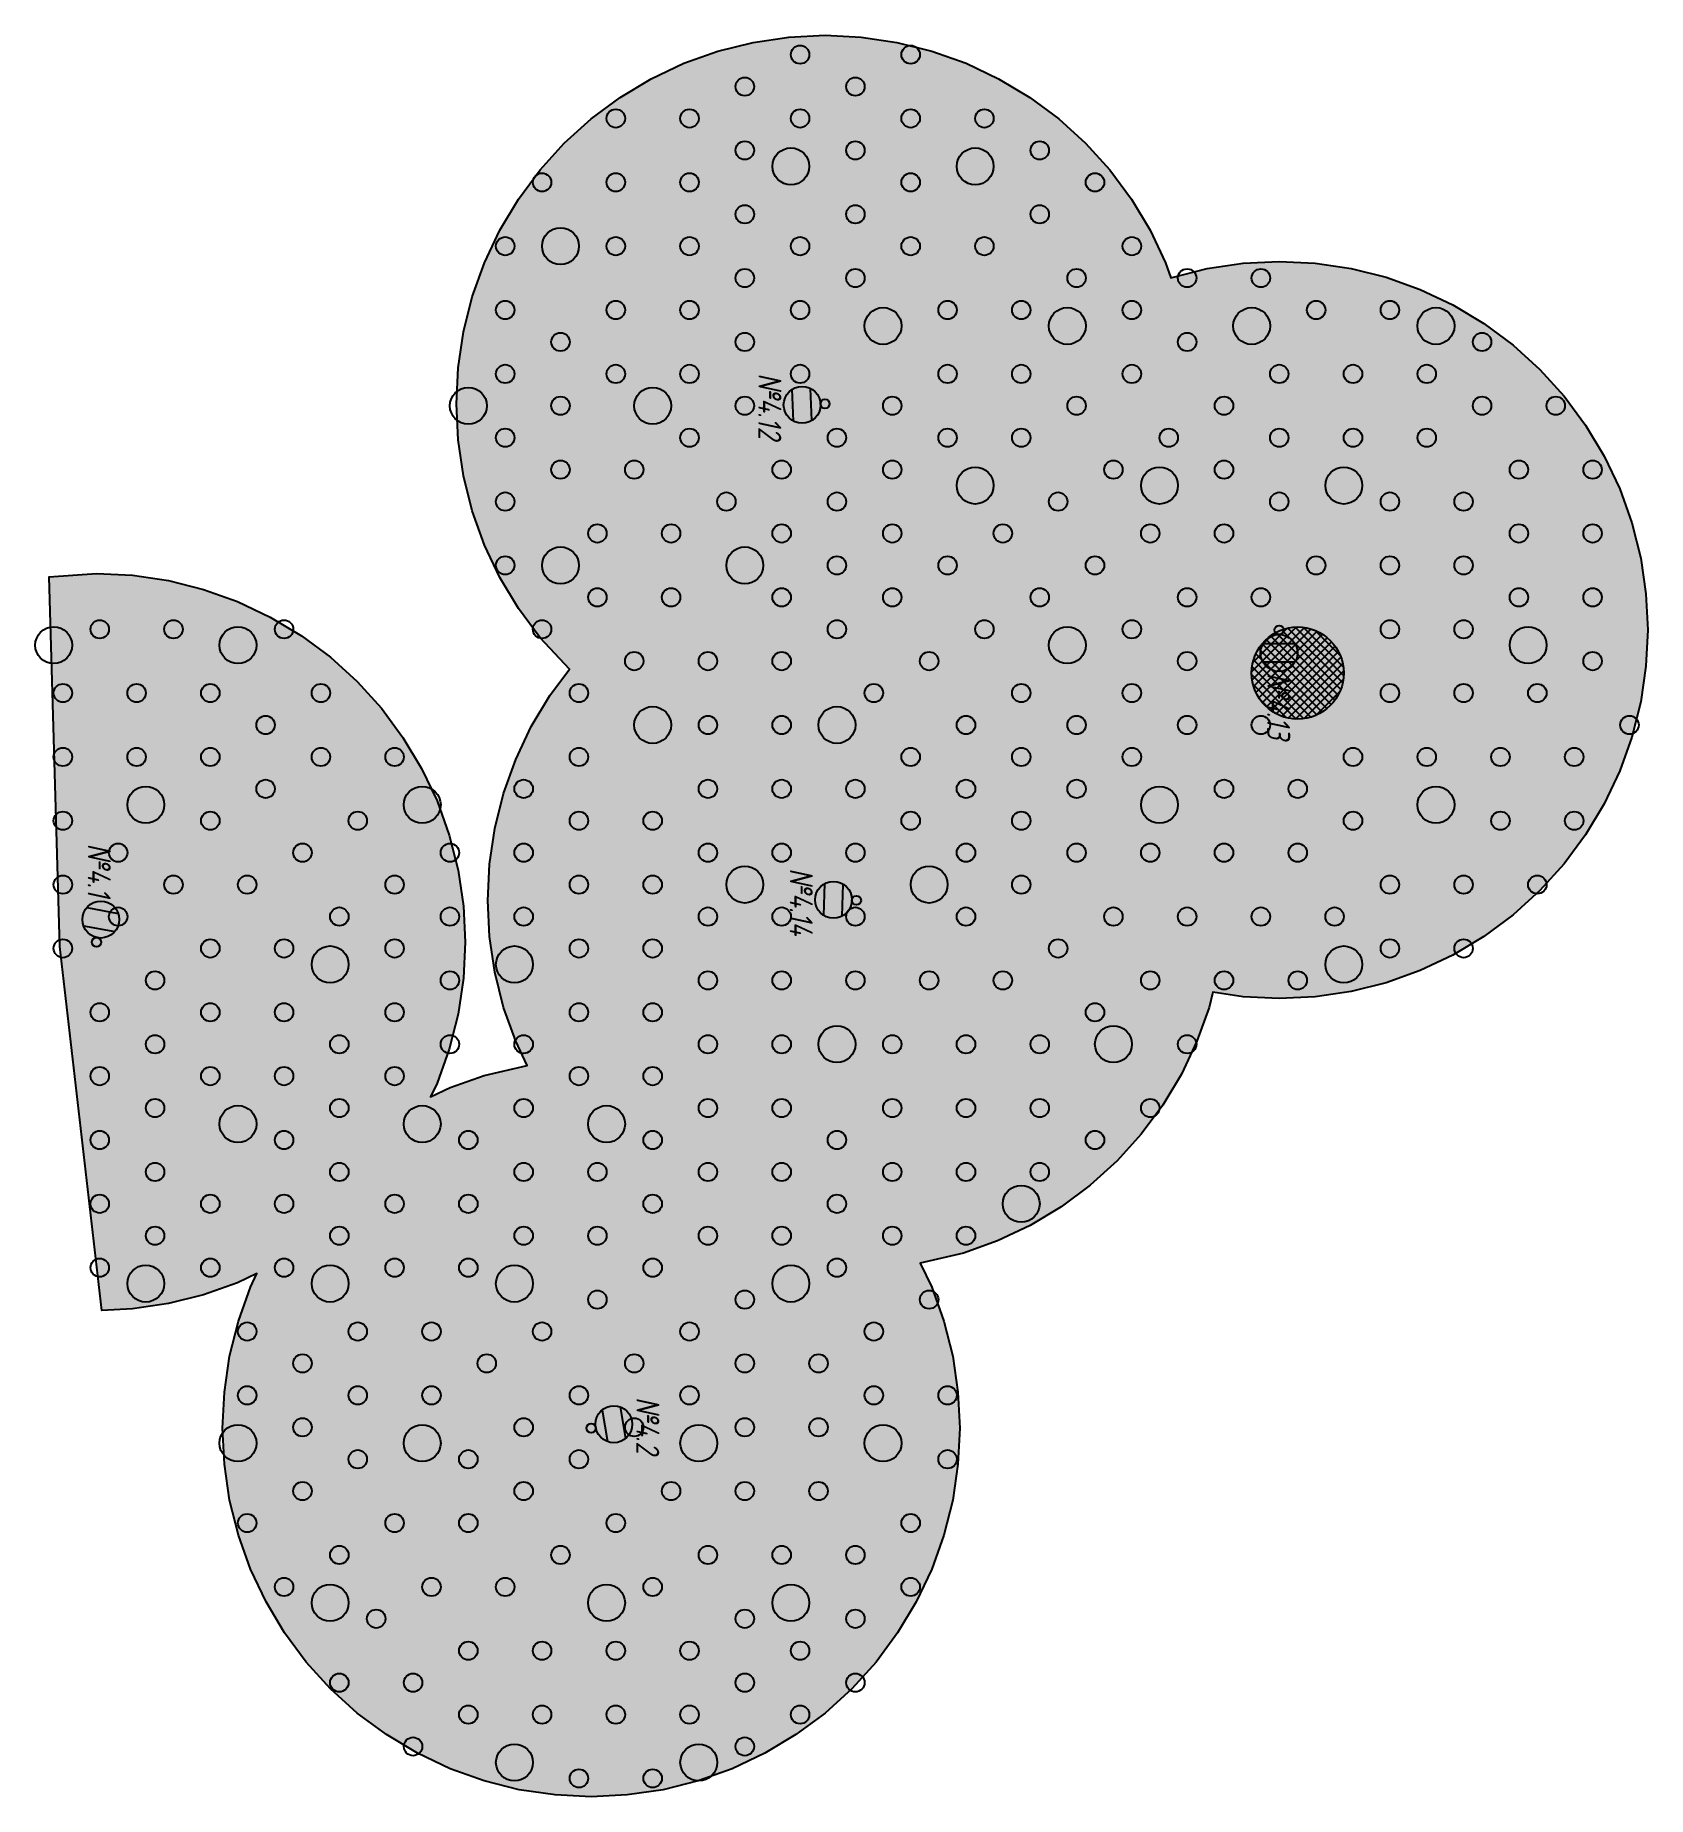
# Model space of a CAD drawing. Extents: x 17765 to 20362, y 13375 to 15893.
# Drawn here: x 17778.5 to 17866, y 14464.8 to 14560.4 of the extents above; entities that cross this region are included whole.
import ezdxf

# ---------------------------------------------------------------- set-up
doc = ezdxf.new("R2010")
doc.units = 0
for name, color, linetype in [('PLANTING_FLOWERBEDS', 6, 'Continuous'), ('PLANTING_LAWN', 82, 'Continuous'), ('PLANTING_SHRUBS', 94, 'Continuous'), ('PLANTING_TREES', 3, 'Continuous'), ('ЭН_ВЫНОСКИ_НОМЕРА_ОПОРЫ', 1, 'CONTINUOUS'), ('ЭН_СУЩ_ОПОРА__ЗАМ__СВЕТ__Н', 5, 'CONTINUOUS'), ('ЭН_СУЩ_ОПОРА_К1_LED', 7, 'CONTINUOUS')]:
    doc.layers.add(name, color=color, linetype=linetype)
doc.styles.get("Standard").update_dxf_attribs({"font": 'isocpeui.ttf', "width": 0.8})

msp = doc.modelspace()

# ---------------------------------------------------------------- texts
at = {"layer": 'ЭН_ВЫНОСКИ_НОМЕРА_ОПОРЫ', "color": 1, "char_height": 1.25, "attachment_point": 1, "rotation": 269.88316}
for s, insert in [('{\\C5;\\c16711680;№4.12}', (17819.004, 14542.067)), ('{\\C256;\\c0;№4.13}', (17846.611, 14525.806)), ('{\\C5;\\c16711680;№4.1}', (17782.619, 14516.549)), ('{\\C5;\\c16711680;№4.14}', (17820.709, 14515.211)), ('{\\C5;\\c16711680;№4.2}', (17812.383, 14486.512))]:
    msp.add_mtext_dynamic_manual_height_columns(s, width=2.90548, gutter_width=12.5, heights=[-1.25], dxfattribs=dict(at, insert=insert))

# ---------------------------------------------------------------- blocks, each defined once
blk = doc.blocks.new('*U602')
at = {"layer": 'ЭН_СУЩ_ОПОРА__ЗАМ__СВЕТ__Н'}
for points in [[(0.592, 0.98), (0.886, -0.727)], [(1.578, 1.15), (1.871, -0.557)]]:
    blk.add_lwpolyline(points, dxfattribs=at)
for centre, radius in [((1.232, 0.211), 1), ((0, 0), 0.25)]:
    blk.add_circle(centre, radius, dxfattribs=at)
blk = doc.blocks.new('*U603')
at = {"layer": 'ЭН_СУЩ_ОПОРА__ЗАМ__СВЕТ__Н'}
for points in [[(-0.527, 1.875), (1.175, 1.555)], [(-0.712, 0.892), (0.99, 0.572)]]:
    blk.add_lwpolyline(points, dxfattribs=at)
for centre, radius in [((0.231, 1.224), 1), ((0, 0), 0.25)]:
    blk.add_circle(centre, radius, dxfattribs=at)
blk = doc.blocks.new('*U604')
at = {"layer": 'ЭН_СУЩ_ОПОРА__ЗАМ__СВЕТ__Н'}
for points in [[(-1.768, -0.822), (-1.72, 0.909)], [(-0.768, -0.85), (-0.72, 0.881)]]:
    blk.add_lwpolyline(points, dxfattribs=at)
for centre, radius in [((-1.244, 0.029), 1), ((0, 0), 0.25)]:
    blk.add_circle(centre, radius, dxfattribs=at)
blk = doc.blocks.new('*U605')
at = {"layer": 'ЭН_СУЩ_ОПОРА_К1_LED', "color": 18}
for points in [[(0.862, -0.755), (-0.87, -0.745)], [(0.856, -1.755), (-0.876, -1.745)]]:
    blk.add_lwpolyline(points, dxfattribs=at)
for centre, radius in [((0, 0), 0.25), ((-0.007, -1.25), 1)]:
    blk.add_circle(centre, radius, dxfattribs=at)
blk = doc.blocks.new('*U606')
at = {"layer": 'ЭН_СУЩ_ОПОРА__ЗАМ__СВЕТ__Н'}
for points in [[(-1.709, -0.939), (-1.777, 0.792)], [(-0.71, -0.9), (-0.777, 0.831)]]:
    blk.add_lwpolyline(points, dxfattribs=at)
for centre, radius in [((-1.243, -0.054), 1), ((0, 0), 0.25)]:
    blk.add_circle(centre, radius, dxfattribs=at)

# ---------------------------------------------------------------- hatches: boundary and pattern name
at = {"layer": 'PLANTING_FLOWERBEDS'}
h = msp.add_hatch(dxfattribs=at)
h.set_pattern_fill('ANSI37', color=6, scale=0.1)
edge = h.paths.add_edge_path()
edge.add_arc((17847.015, 14525.803), 2.5, 0, 360)
at = {"layer": 'PLANTING_LAWN'}
h = msp.add_hatch(dxfattribs=at)
h.set_pattern_fill('GRASS', color=82, scale=0.05)
h.paths.add_polyline_path([(17802.87, 14503.97), (17805.21, 14504.51), (17804.6, 14505.82), (17803.93, 14507.66), (17803.46, 14509.57), (17803.17, 14511.51), (17803.07, 14513.47), (17803.17, 14515.43), (17803.46, 14517.37), (17803.93, 14519.27), (17804.6, 14521.12), (17805.43, 14522.9), (17806.44, 14524.58), (17807.51, 14526.01), (17805.91, 14527.72), (17804.74, 14529.3), (17803.73, 14530.98), (17802.89, 14532.75), (17802.23, 14534.6), (17801.75, 14536.51), (17801.46, 14538.45), (17801.37, 14540.41), (17801.46, 14542.37), (17801.75, 14544.31), (17802.23, 14546.21), (17802.89, 14548.06), (17803.73, 14549.84), (17804.74, 14551.52), (17805.91, 14553.1), (17807.22, 14554.55), (17808.68, 14555.87), (17810.26, 14557.04), (17811.94, 14558.05), (17813.71, 14558.89), (17815.56, 14559.55), (17817.47, 14560.02), (17819.41, 14560.31), (17821.37, 14560.41), (17823.33, 14560.31), (17825.27, 14560.02), (17827.17, 14559.55), (17829.02, 14558.89), (17830.79, 14558.05), (17832.48, 14557.04), (17834.05, 14555.87), (17835.51, 14554.55), (17836.83, 14553.1), (17838, 14551.52), (17839.01, 14549.84), (17839.84, 14548.06), (17840.13, 14547.25), (17842.11, 14547.76), (17844.05, 14548.04), (17846.01, 14548.14), (17847.97, 14548.04), (17849.91, 14547.76), (17851.82, 14547.28), (17853.66, 14546.62), (17855.44, 14545.78), (17857.12, 14544.77), (17858.7, 14543.6), (17860.15, 14542.28), (17861.47, 14540.83), (17862.64, 14539.25), (17863.65, 14537.57), (17864.49, 14535.79), (17865.15, 14533.95), (17865.63, 14532.04), (17865.91, 14530.1), (17866.01, 14528.14), (17865.91, 14526.18), (17865.63, 14524.24), (17865.15, 14522.33), (17864.49, 14520.49), (17863.65, 14518.71), (17862.64, 14517.03), (17861.47, 14515.45), (17860.15, 14514), (17858.7, 14512.68), (17857.12, 14511.51), (17855.44, 14510.5), (17853.66, 14509.66), (17851.82, 14509), (17849.91, 14508.52), (17847.97, 14508.24), (17846.01, 14508.14), (17844.05, 14508.24), (17842.42, 14508.48), (17842.21, 14507.66), (17841.55, 14505.82), (17840.71, 14504.04), (17839.7, 14502.36), (17838.53, 14500.78), (17837.22, 14499.33), (17835.76, 14498.01), (17834.18, 14496.84), (17832.5, 14495.83), (17830.73, 14494.99), (17828.88, 14494.33), (17826.54, 14493.79), (17827.16, 14492.48), (17827.82, 14490.64), (17828.3, 14488.73), (17828.58, 14486.79), (17828.68, 14484.83), (17828.58, 14482.87), (17828.3, 14480.93), (17827.82, 14479.02), (17827.16, 14477.18), (17826.32, 14475.4), (17825.31, 14473.72), (17824.14, 14472.14), (17822.82, 14470.69), (17821.37, 14469.37), (17819.79, 14468.2), (17818.11, 14467.19), (17816.33, 14466.35), (17814.49, 14465.69), (17812.58, 14465.21), (17810.64, 14464.93), (17808.68, 14464.83), (17806.72, 14464.93), (17804.78, 14465.21), (17802.87, 14465.69), (17801.03, 14466.35), (17799.25, 14467.19), (17797.57, 14468.2), (17795.99, 14469.37), (17794.54, 14470.69), (17793.22, 14472.14), (17792.05, 14473.72), (17791.04, 14475.4), (17790.2, 14477.18), (17789.54, 14479.02), (17789.06, 14480.93), (17788.78, 14482.87), (17788.68, 14484.83), (17788.78, 14486.79), (17789.06, 14488.73), (17789.54, 14490.64), (17790.2, 14492.48), (17790.55, 14493.22), (17789.5, 14492.72), (17787.65, 14492.06), (17785.75, 14491.59), (17783.8, 14491.3), (17782.14, 14491.22), (17779.86, 14510.97), (17779.28, 14531.02), (17781.84, 14531.2), (17783.8, 14531.11), (17785.75, 14530.82), (17787.65, 14530.34), (17789.5, 14529.68), (17791.27, 14528.84), (17792.96, 14527.83), (17794.53, 14526.66), (17795.99, 14525.34), (17797.3, 14523.89), (17798.47, 14522.31), (17799.48, 14520.63), (17800.32, 14518.86), (17800.98, 14517.01), (17801.46, 14515.1), (17801.75, 14513.16), (17801.84, 14511.2), (17801.75, 14509.24), (17801.46, 14507.3), (17800.98, 14505.4), (17800.32, 14503.55), (17799.97, 14502.81), (17801.03, 14503.31)])

# ---------------------------------------------------------------- linework, layer by layer
at = {"layer": 'PLANTING_FLOWERBEDS', "color": 6}
msp.add_circle((17847.015, 14525.803), 2.5, dxfattribs=at)
at = {"layer": 'PLANTING_LAWN', "color": 82}
msp.add_lwpolyline([(17802.87, 14503.97), (17805.21, 14504.51), (17804.6, 14505.82), (17803.93, 14507.66), (17803.46, 14509.57), (17803.17, 14511.51), (17803.07, 14513.47), (17803.17, 14515.43), (17803.46, 14517.37), (17803.93, 14519.27), (17804.6, 14521.12), (17805.43, 14522.9), (17806.44, 14524.58), (17807.51, 14526.01), (17805.91, 14527.72), (17804.74, 14529.3), (17803.73, 14530.98), (17802.89, 14532.75), (17802.23, 14534.6), (17801.75, 14536.51), (17801.46, 14538.45), (17801.37, 14540.41), (17801.46, 14542.37), (17801.75, 14544.31), (17802.23, 14546.21), (17802.89, 14548.06), (17803.73, 14549.84), (17804.74, 14551.52), (17805.91, 14553.1), (17807.22, 14554.55), (17808.68, 14555.87), (17810.26, 14557.04), (17811.94, 14558.05), (17813.71, 14558.89), (17815.56, 14559.55), (17817.47, 14560.02), (17819.41, 14560.31), (17821.37, 14560.41), (17823.33, 14560.31), (17825.27, 14560.02), (17827.17, 14559.55), (17829.02, 14558.89), (17830.79, 14558.05), (17832.48, 14557.04), (17834.05, 14555.87), (17835.51, 14554.55), (17836.83, 14553.1), (17838, 14551.52), (17839.01, 14549.84), (17839.84, 14548.06), (17840.13, 14547.25), (17842.11, 14547.76), (17844.05, 14548.04), (17846.01, 14548.14), (17847.97, 14548.04), (17849.91, 14547.76), (17851.82, 14547.28), (17853.66, 14546.62), (17855.44, 14545.78), (17857.12, 14544.77), (17858.7, 14543.6), (17860.15, 14542.28), (17861.47, 14540.83), (17862.64, 14539.25), (17863.65, 14537.57), (17864.49, 14535.79), (17865.15, 14533.95), (17865.63, 14532.04), (17865.91, 14530.1), (17866.01, 14528.14), (17865.91, 14526.18), (17865.63, 14524.24), (17865.15, 14522.33), (17864.49, 14520.49), (17863.65, 14518.71), (17862.64, 14517.03), (17861.47, 14515.45), (17860.15, 14514), (17858.7, 14512.68), (17857.12, 14511.51), (17855.44, 14510.5), (17853.66, 14509.66), (17851.82, 14509), (17849.91, 14508.52), (17847.97, 14508.24), (17846.01, 14508.14), (17844.05, 14508.24), (17842.42, 14508.48), (17842.21, 14507.66), (17841.55, 14505.82), (17840.71, 14504.04), (17839.7, 14502.36), (17838.53, 14500.78), (17837.22, 14499.33), (17835.76, 14498.01), (17834.18, 14496.84), (17832.5, 14495.83), (17830.73, 14494.99), (17828.88, 14494.33), (17826.54, 14493.79), (17827.16, 14492.48), (17827.82, 14490.64), (17828.3, 14488.73), (17828.58, 14486.79), (17828.68, 14484.83), (17828.58, 14482.87), (17828.3, 14480.93), (17827.82, 14479.02), (17827.16, 14477.18), (17826.32, 14475.4), (17825.31, 14473.72), (17824.14, 14472.14), (17822.82, 14470.69), (17821.37, 14469.37), (17819.79, 14468.2), (17818.11, 14467.19), (17816.33, 14466.35), (17814.49, 14465.69), (17812.58, 14465.21), (17810.64, 14464.93), (17808.68, 14464.83), (17806.72, 14464.93), (17804.78, 14465.21), (17802.87, 14465.69), (17801.03, 14466.35), (17799.25, 14467.19), (17797.57, 14468.2), (17795.99, 14469.37), (17794.54, 14470.69), (17793.22, 14472.14), (17792.05, 14473.72), (17791.04, 14475.4), (17790.2, 14477.18), (17789.54, 14479.02), (17789.06, 14480.93), (17788.78, 14482.87), (17788.68, 14484.83), (17788.78, 14486.79), (17789.06, 14488.73), (17789.54, 14490.64), (17790.2, 14492.48), (17790.55, 14493.22), (17789.5, 14492.72), (17787.65, 14492.06), (17785.75, 14491.59), (17783.8, 14491.3), (17782.14, 14491.22), (17779.86, 14510.97), (17779.28, 14531.02), (17781.84, 14531.2), (17783.8, 14531.11), (17785.75, 14530.82), (17787.65, 14530.34), (17789.5, 14529.68), (17791.27, 14528.84), (17792.96, 14527.83), (17794.53, 14526.66), (17795.99, 14525.34), (17797.3, 14523.89), (17798.47, 14522.31), (17799.48, 14520.63), (17800.32, 14518.86), (17800.98, 14517.01), (17801.46, 14515.1), (17801.75, 14513.16), (17801.84, 14511.2), (17801.75, 14509.24), (17801.46, 14507.3), (17800.98, 14505.4), (17800.32, 14503.55), (17799.97, 14502.81), (17801.03, 14503.31)], close=True, dxfattribs=at)
at = {"layer": 'PLANTING_SHRUBS'}
for centre in [(17820.018, 14559.357), (17826.018, 14559.357), (17817.018, 14557.625), (17823.018, 14557.625), (17810.018, 14555.893), (17814.018, 14555.893), (17820.018, 14555.893), (17826.018, 14555.893), (17830.018, 14555.893), (17817.018, 14554.161), (17823.018, 14554.161), (17833.018, 14554.161), (17806.018, 14552.429), (17810.018, 14552.429), (17814.018, 14552.429), (17826.018, 14552.429), (17836.018, 14552.429), (17817.018, 14550.697), (17823.018, 14550.697), (17833.018, 14550.697), (17804.018, 14548.965), (17810.018, 14548.965), (17814.018, 14548.965), (17820.018, 14548.965), (17826.018, 14548.965), (17830.018, 14548.965), (17838.018, 14548.965), (17817.018, 14547.233), (17823.018, 14547.233), (17835.018, 14547.233), (17841.018, 14547.233), (17845.018, 14547.233), (17804.018, 14545.5), (17810.018, 14545.5), (17814.018, 14545.5), (17820.018, 14545.5), (17828.018, 14545.5), (17832.018, 14545.5), (17838.018, 14545.5), (17848.018, 14545.5), (17852.018, 14545.5), (17807.018, 14543.768), (17817.018, 14543.768), (17841.018, 14543.768), (17857.018, 14543.768), (17804.018, 14542.036), (17810.018, 14542.036), (17814.018, 14542.036), (17820.018, 14542.036), (17828.018, 14542.036), (17832.018, 14542.036), (17838.018, 14542.036), (17846.018, 14542.036), (17850.018, 14542.036), (17854.018, 14542.036), (17807.018, 14540.304), (17817.018, 14540.304), (17825.018, 14540.304), (17835.018, 14540.304), (17843.018, 14540.304), (17857.018, 14540.304), (17861.018, 14540.304), (17804.018, 14538.572), (17814.018, 14538.572), (17822.018, 14538.572), (17828.018, 14538.572), (17832.018, 14538.572), (17840.018, 14538.572), (17846.018, 14538.572), (17850.018, 14538.572), (17854.018, 14538.572), (17807.018, 14536.84), (17811.018, 14536.84), (17819.018, 14536.84), (17825.018, 14536.84), (17837.018, 14536.84), (17843.018, 14536.84), (17859.018, 14536.84), (17863.018, 14536.84), (17804.018, 14535.108), (17816.018, 14535.108), (17822.018, 14535.108), (17834.018, 14535.108), (17846.018, 14535.108), (17852.018, 14535.108), (17856.018, 14535.108), (17809.018, 14533.376), (17813.018, 14533.376), (17819.018, 14533.376), (17825.018, 14533.376), (17831.018, 14533.376), (17839.018, 14533.376), (17843.018, 14533.376), (17859.018, 14533.376), (17863.018, 14533.376), (17804.018, 14531.644), (17822.018, 14531.644), (17828.018, 14531.644), (17836.018, 14531.644), (17848.018, 14531.644), (17852.018, 14531.644), (17856.018, 14531.644), (17809.018, 14529.912), (17813.018, 14529.912), (17819.018, 14529.912), (17825.018, 14529.912), (17833.018, 14529.912), (17841.018, 14529.912), (17845.018, 14529.912), (17859.018, 14529.912), (17863.018, 14529.912), (17782.018, 14528.18), (17786.018, 14528.18), (17792.018, 14528.18), (17806.018, 14528.18), (17822.018, 14528.18), (17830.018, 14528.18), (17838.018, 14528.18), (17852.018, 14528.18), (17856.018, 14528.18), (17811.018, 14526.448), (17815.018, 14526.448), (17819.018, 14526.448), (17827.018, 14526.448), (17841.018, 14526.448), (17863.018, 14526.448), (17780.018, 14524.716), (17784.018, 14524.716), (17788.018, 14524.716), (17794.018, 14524.716), (17808.018, 14524.716), (17824.018, 14524.716), (17832.018, 14524.716), (17838.018, 14524.716), (17852.018, 14524.716), (17856.018, 14524.716), (17860.018, 14524.716), (17791.018, 14522.984), (17815.018, 14522.984), (17819.018, 14522.984), (17829.018, 14522.984), (17835.018, 14522.984), (17841.018, 14522.984), (17845.018, 14522.984), (17865.018, 14522.984), (17780.018, 14521.252), (17784.018, 14521.252), (17788.018, 14521.252), (17794.018, 14521.252), (17798.018, 14521.252), (17808.018, 14521.252), (17826.018, 14521.252), (17832.018, 14521.252), (17838.018, 14521.252), (17850.018, 14521.252), (17854.018, 14521.252), (17858.018, 14521.252), (17862.018, 14521.252), (17791.018, 14519.52), (17805.018, 14519.52), (17815.018, 14519.52), (17819.018, 14519.52), (17823.018, 14519.52), (17829.018, 14519.52), (17835.018, 14519.52), (17843.018, 14519.52), (17847.018, 14519.52), (17780.018, 14517.788), (17788.018, 14517.788), (17796.018, 14517.788), (17808.018, 14517.788), (17812.018, 14517.788), (17826.018, 14517.788), (17832.018, 14517.788), (17850.018, 14517.788), (17858.018, 14517.788), (17862.018, 14517.788), (17783.018, 14516.056), (17793.018, 14516.056), (17801.018, 14516.056), (17805.018, 14516.056), (17815.018, 14516.056), (17819.018, 14516.056), (17823.018, 14516.056), (17829.018, 14516.056), (17835.018, 14516.056), (17839.018, 14516.056), (17843.018, 14516.056), (17847.018, 14516.056), (17780.018, 14514.324), (17786.018, 14514.324), (17790.018, 14514.324), (17798.018, 14514.324), (17808.018, 14514.324), (17812.018, 14514.324), (17832.018, 14514.324), (17852.018, 14514.324), (17856.018, 14514.324), (17860.018, 14514.324), (17783.018, 14512.591), (17795.018, 14512.591), (17801.018, 14512.591), (17805.018, 14512.591), (17815.018, 14512.591), (17819.018, 14512.591), (17823.018, 14512.591), (17829.018, 14512.591), (17837.018, 14512.591), (17841.018, 14512.591), (17845.018, 14512.591), (17849.018, 14512.591), (17780.018, 14510.859), (17788.018, 14510.859), (17792.018, 14510.859), (17798.018, 14510.859), (17808.018, 14510.859), (17812.018, 14510.859), (17834.018, 14510.859), (17852.018, 14510.859), (17856.018, 14510.859), (17785.018, 14509.127), (17801.018, 14509.127), (17815.018, 14509.127), (17819.018, 14509.127), (17823.018, 14509.127), (17827.018, 14509.127), (17831.018, 14509.127), (17839.018, 14509.127), (17843.018, 14509.127), (17847.018, 14509.127), (17782.018, 14507.395), (17788.018, 14507.395), (17792.018, 14507.395), (17798.018, 14507.395), (17808.018, 14507.395), (17812.018, 14507.395), (17836.018, 14507.395), (17785.018, 14505.663), (17795.018, 14505.663), (17801.018, 14505.663), (17805.018, 14505.663), (17815.018, 14505.663), (17819.018, 14505.663), (17825.018, 14505.663), (17829.018, 14505.663), (17833.018, 14505.663), (17841.018, 14505.663), (17782.018, 14503.931), (17788.018, 14503.931), (17792.018, 14503.931), (17798.018, 14503.931), (17808.018, 14503.931), (17812.018, 14503.931), (17785.018, 14502.199), (17795.018, 14502.199), (17805.018, 14502.199), (17815.018, 14502.199), (17819.018, 14502.199), (17825.018, 14502.199), (17829.018, 14502.199), (17833.018, 14502.199), (17839.018, 14502.199), (17782.018, 14500.467), (17792.018, 14500.467), (17802.018, 14500.467), (17812.018, 14500.467), (17822.018, 14500.467), (17836.018, 14500.467), (17785.018, 14498.735), (17795.018, 14498.735), (17805.018, 14498.735), (17809.018, 14498.735), (17815.018, 14498.735), (17819.018, 14498.735), (17825.018, 14498.735), (17829.018, 14498.735), (17833.018, 14498.735), (17782.018, 14497.003), (17788.018, 14497.003), (17792.018, 14497.003), (17798.018, 14497.003), (17802.018, 14497.003), (17812.018, 14497.003), (17822.018, 14497.003), (17785.018, 14495.271), (17795.018, 14495.271), (17805.018, 14495.271), (17809.018, 14495.271), (17815.018, 14495.271), (17819.018, 14495.271), (17825.018, 14495.271), (17829.018, 14495.271), (17782.018, 14493.539), (17788.018, 14493.539), (17792.018, 14493.539), (17798.018, 14493.539), (17802.018, 14493.539), (17812.018, 14493.539), (17822.018, 14493.539), (17809.018, 14491.807), (17817.018, 14491.807), (17827.018, 14491.807), (17790.018, 14490.075), (17796.018, 14490.075), (17800.018, 14490.075), (17806.018, 14490.075), (17814.018, 14490.075), (17824.018, 14490.075), (17793.018, 14488.343), (17803.018, 14488.343), (17811.018, 14488.343), (17817.018, 14488.343), (17821.018, 14488.343), (17790.018, 14486.611), (17796.018, 14486.611), (17800.018, 14486.611), (17808.018, 14486.611), (17814.018, 14486.611), (17824.018, 14486.611), (17828.018, 14486.611), (17793.018, 14484.879), (17805.018, 14484.879), (17811.018, 14484.879), (17817.018, 14484.879), (17821.018, 14484.879), (17796.018, 14483.147), (17802.018, 14483.147), (17808.018, 14483.147), (17828.018, 14483.147), (17793.018, 14481.415), (17805.018, 14481.415), (17813.018, 14481.415), (17817.018, 14481.415), (17821.018, 14481.415), (17790.018, 14479.683), (17798.018, 14479.683), (17802.018, 14479.683), (17810.018, 14479.683), (17826.018, 14479.683), (17795.018, 14477.95), (17807.018, 14477.95), (17815.018, 14477.95), (17819.018, 14477.95), (17823.018, 14477.95), (17792.018, 14476.218), (17800.018, 14476.218), (17804.018, 14476.218), (17812.018, 14476.218), (17826.018, 14476.218), (17797.018, 14474.486), (17817.018, 14474.486), (17823.018, 14474.486), (17802.018, 14472.754), (17806.018, 14472.754), (17810.018, 14472.754), (17814.018, 14472.754), (17820.018, 14472.754), (17795.018, 14471.022), (17799.018, 14471.022), (17817.018, 14471.022), (17823.018, 14471.022), (17802.018, 14469.29), (17806.018, 14469.29), (17810.018, 14469.29), (17814.018, 14469.29), (17820.018, 14469.29), (17799.018, 14467.558), (17817.018, 14467.558), (17808.018, 14465.826), (17812.018, 14465.826)]:
    msp.add_circle(centre, 0.5, dxfattribs=at)
at = {"layer": 'PLANTING_TREES'}
for centre in [(17819.518, 14553.295), (17829.518, 14553.295), (17807.018, 14548.965), (17824.518, 14544.634), (17834.518, 14544.634), (17844.518, 14544.634), (17854.518, 14544.634), (17802.018, 14540.304), (17812.018, 14540.304), (17829.518, 14535.974), (17839.518, 14535.974), (17849.518, 14535.974), (17807.018, 14531.644), (17817.018, 14531.644), (17779.518, 14527.314), (17789.518, 14527.314), (17834.518, 14527.314), (17859.518, 14527.314), (17812.018, 14522.984), (17822.018, 14522.984), (17784.518, 14518.654), (17799.518, 14518.654), (17839.518, 14518.654), (17854.518, 14518.654), (17817.018, 14514.324), (17827.018, 14514.324), (17794.518, 14509.993), (17804.518, 14509.993), (17849.518, 14509.993), (17822.018, 14505.663), (17837.018, 14505.663), (17789.518, 14501.333), (17799.518, 14501.333), (17809.518, 14501.333), (17832.018, 14497.003), (17784.518, 14492.673), (17794.518, 14492.673), (17804.518, 14492.673), (17819.518, 14492.673), (17789.518, 14484.013), (17799.518, 14484.013), (17814.518, 14484.013), (17824.518, 14484.013), (17794.518, 14475.352), (17809.518, 14475.352), (17819.518, 14475.352), (17804.518, 14466.692), (17814.518, 14466.692)]:
    msp.add_circle(centre, 1, dxfattribs=at)

# ---------------------------------------------------------------- block references
at = {"layer": 'ЭН_СУЩ_ОПОРА__ЗАМ__СВЕТ__Н'}
for name, p in [('*U606', (17821.367, 14540.408)), ('*U604', (17823.073, 14513.469)), ('*U603', (17781.844, 14511.202)), ('*U602', (17808.68, 14484.83))]:
    msp.add_blockref(name, p, dxfattribs=at)
at = {"layer": 'ЭН_СУЩ_ОПОРА_К1_LED'}
msp.add_blockref('*U605', (17846.01, 14528.14), dxfattribs=at)

msp.set_redraw_order([(e.dxf.handle, doc.entitydb.next_handle()) for e in msp.query("TEXT MTEXT ATTDEF DIMENSION ARC_DIMENSION")])  # texts and dimensions are drawn at this point

doc.saveas('drawing.dxf')
